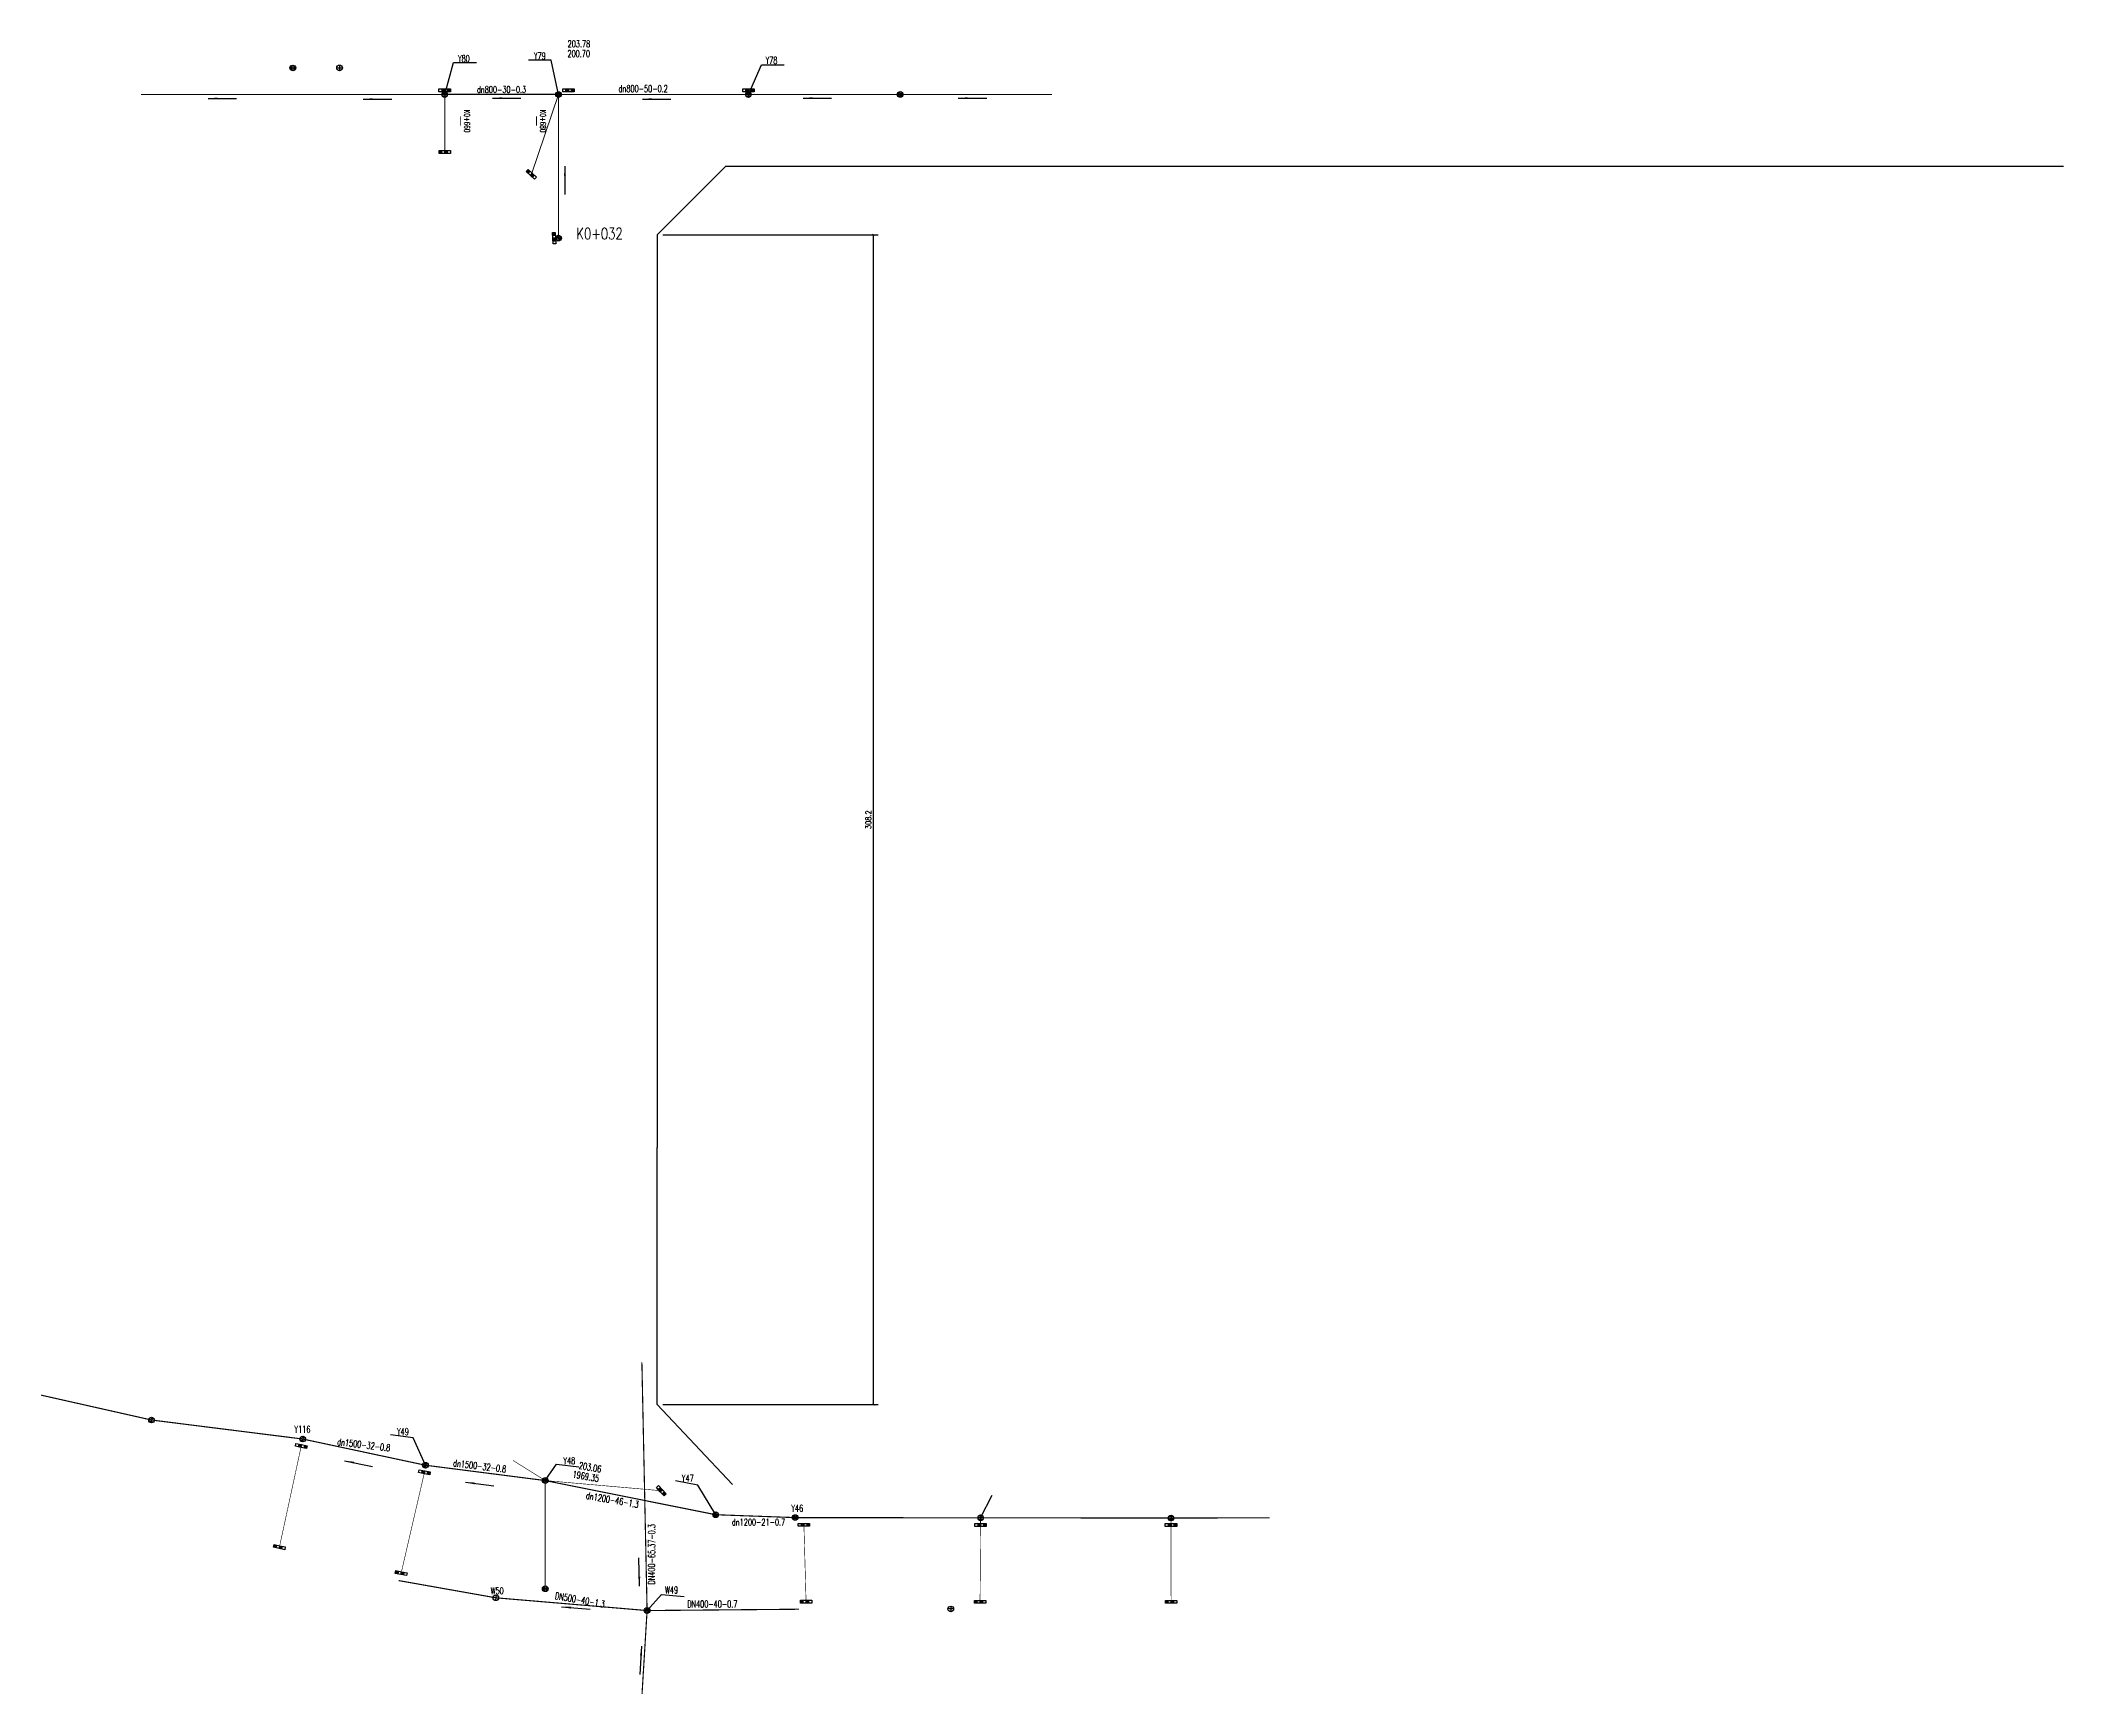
# Model space of a CAD drawing. Header units: metres. Extents: x 497246 to 997717, y 2998582 to 5998198.
# Drawn here: x 497696 to 498229, y 2999587 to 3000023 of the extents above; entities that cross this region are included whole.
import ezdxf
from ezdxf.enums import TextEntityAlignment as Align

# ---------------------------------------------------------------- set-up
doc = ezdxf.new("R2010")
doc.units = ezdxf.units.M
doc.header["$LTSCALE"] = 1000
doc.linetypes.add('ACAD_ISO05W100', pattern=[34, 24, -3, 0.5, -3, 0.5, -3])
doc.linetypes.add('DASHED', pattern=[19.05, 12.7, -6.35])
doc.layers.get('0').update_dxf_attribs({"linetype": 'CONTINUOUS'})
doc.layers.get('Defpoints').update_dxf_attribs({"linetype": 'CONTINUOUS'})
for name, color, linetype in [('PIPE-雨水', 4, 'CONTINUOUS'), ('PP-GP-YSK', 7, 'CONTINUOUS'), ('SwBzPWJdBh', 7, 'CONTINUOUS'), ('SwBzPWPipePdArrow', 7, 'CONTINUOUS'), ('SwBzYYJdBh', 7, 'CONTINUOUS'), ('SwBzYYPipePdArrow', 7, 'CONTINUOUS'), ('SWPW01000', 214, 'CONTINUOUS'), ('SWPW01000JCJ', 7, 'CONTINUOUS'), ('SWYY01000', 134, 'CONTINUOUS'), ('SWYY01000JCJ', 7, 'CONTINUOUS'), ('SZ-ZH-DIM', 7, 'CONTINUOUS'), ('TWT_DIM', 3, 'CONTINUOUS'), ('推荐用地红线', 1, 'ACAD_ISO05W100'), ('点坐标-002', 7, 'CONTINUOUS')]:
    doc.layers.add(name, color=color, linetype=linetype)
doc.layers.add('SWYYYSKX', color=4, linetype='CONTINUOUS', lineweight=0)
doc.styles.add('_TCH_DIM_T3', font='SIMPLEX', dxfattribs={"width": 0.705882, "bigfont": 'GBCBIG'})
doc.styles.add('HZ', font='rs.shx', dxfattribs={"width": 0.8, "bigfont": 'hztxt.shx'})
doc.styles.add('HZTXT', font='txt', dxfattribs={"width": 0.7, "bigfont": 'HZTXT'})
doc.styles.get("Standard").update_dxf_attribs({"font": 'rs.shx', "bigfont": 'hztxt.shx'})
doc.dimstyles.new('_TWT_ARCH&&1', dxfattribs={"dimtxt": 1.4875, "dimasz": 0.5, "dimexe": 1.25, "dimexo": 1.5, "dimgap": 0.63125, "dimtad": 1, "dimdec": 1, "dimzin": 0, "dimdsep": 46, "dimtxsty": '_TCH_DIM_T3', "dimblk": 'ARCHTICK', "dimcen": 0.09, "dimclrt": 7, "dimazin": 2, "dimtfac": 1, "dimtdec": 1, "dimtix": 1, "dimtmove": 2, "dimatfit": 3, "dimfxl": 1, "dimtolj": 1, "dimtzin": 0, "dimarcsym": 0})

msp = doc.modelspace()

# ---------------------------------------------------------------- texts
at = {"layer": 'PIPE-雨水', "color": 70, "style": 'HZTXT', "width": 0.7}
for s, p in [('203.78', (497838.16, 3000022.13)), ('Y80', (497807.84, 3000018.25, 20.88)), ('Y79', (497827.85, 3000018.94, 20.88)), ('200.70', (497838.11, 3000019.55)), ('Y78', (497888.88, 3000017.78, 20.88)), ('dn800-30-0.3', (497817.78, 3000010.1, 20.88)), ('dn800-50-0.2', (497855.09, 3000010.32, 20.88)), ('Y116', (497765.33, 2999657.1, 20.88)), ('Y49', (497791.79, 2999656.48, 20.88)), ('Y48', (497835.63, 2999648.83, 20.88)), ('Y47', (497866.83, 2999644.24, 20.88)), ('dn1200-21-0.7', (497885.47, 2999632.66, 20.88)), ('Y46', (497895.67, 2999636.29, 20.88)), ('W50', (497816.64, 2999614.57, 20.88)), ('W49', (497862.56, 2999614.77, 20.88)), ('DN400-40-0.7', (497873.3, 2999611.1, 20.88))]:
    msp.add_text(s, height=1.8, dxfattribs=at).set_placement(p, align=Align.MIDDLE)
for s, rotation, p in [('dn1500-32-0.8', 353.3472, (497781.49, 2999653.03, 20.88)), ('dn1500-32-0.8', 353.3472, (497812.02, 2999647.43, 20.88)), ('1969.35', 350.0572, (497839.99, 2999644.73)), ('203.06', 350.0572, (497841.12, 2999647.12)), ('dn1200-46-1.3', 350.0572, (497846.98, 2999638.5, 20.88)), ('DN400-65.37-0.3', 89.7815, (497857.31, 2999624.19, 20.88)), ('DN500-40-1.3', 350.0572, (497838.42, 2999612.17, 20.88))]:
    msp.add_text(s, height=1.8, rotation=rotation, dxfattribs=at).set_placement(p, align=Align.MIDDLE)
at = {"layer": 'SZ-ZH-DIM', "style": 'HZ', "width": 0.6}
for s, p in [('K0+660', (497807.51, 3000001.8)), ('K0+660', (497807.51, 3000001.8)), ('K0+680', (497827.51, 3000001.8)), ('K0+680', (497827.51, 3000001.8))]:
    msp.add_text(s, height=1.5, rotation=270, dxfattribs=at).set_placement(p, align=Align.BOTTOM_CENTER)
at = {"layer": '点坐标-002', "width": 0.75}
msp.add_text('K0+032', height=3, dxfattribs=at).set_placement((497837.47, 2999972.15), align=Align.MIDDLE_LEFT)

# ---------------------------------------------------------------- blocks, each defined once
blk = doc.blocks.new('SWYSKS')
for p, q in [((-3, -1.5), (-3, 0)), ((-3, 0), (0, 0)), ((-1.5, 0), (-1.5, -1.5)), ((0, -1.5), (0, 0)), ((0, 0), (3, 0)), ((0, 0), (0, -1.5)), ((1.5, 0), (1.5, -1.5)), ((3, 0), (3, -1.5)), ((0, -1.5), (-3, -1.5)), ((3, -1.5), (0, -1.5))]:
    blk.add_line(p, q)
at = {"linetype": 'Continuous'}
for points in [[(0, 0), (-1.5, 0), (0, -1.5)], [(0, -1.5), (-1.5, -1.5), (-1.5, 0)], [(3, -1.5), (1.5, -1.5), (1.5, 0)], [(3, 0), (1.5, 0), (3, -1.5)]]:
    blk.add_solid(points, dxfattribs=at)
at = {"linetype": 'Continuous', "flags": 1}
for tag, p in [('SX1', (0.2, -0.7)), ('SX2', (0.2, -1.4))]:
    blk.add_attdef(tag, p, '', height=0.2, dxfattribs=at)
blk = doc.blocks.new('ysjd')
at = {"linetype": 'Continuous'}
for p, q in [((-1.5, 0), (1.5, 0)), ((-1.3, 0.8), (1.3, 0.8)), ((0, -1.5), (0, 1.5)), ((-1.3, -0.8), (1.3, -0.8))]:
    blk.add_line(p, q, dxfattribs=at)
blk.add_circle((0, 0), 1.5)
at = {"flags": 1}
for tag, p in [('SX1', (-0.2, 0.7)), ('SX2', (-0.2, -0.7))]:
    blk.add_attdef(tag, p, '', height=0.1, dxfattribs=at)
blk = doc.blocks.new('psjd')
for p, q in [((-1.5, 0), (1.5, 0)), ((0, -1.5), (0, 1.5))]:
    blk.add_line(p, q)
blk.add_circle((0, 0), 1.5)
at = {"flags": 1}
for tag, p in [('SX1', (-0.2, 0.7)), ('SX2', (-0.2, -0.7))]:
    blk.add_attdef(tag, p, '', height=0.1, dxfattribs=at)
blk = doc.blocks.new('swpcnj')
for radius in [1.5, 0.9, 0.4]:
    blk.add_circle((0, 0), radius)
at = {"flags": 1}
for tag, p in [('SX1', (-0.2, 0.7)), ('SX2', (-0.2, -0.7))]:
    blk.add_attdef(tag, p, '', height=0.1, dxfattribs=at)
blk = doc.blocks.new('psjt')
blk.add_line((7.5, 0), (-7.5, 0))
for points in [[(7.5, 0), (2.5, 0), (2.5, 0.5)], [(7.5, 0), (2.5, 0), (2.5, -0.5)]]:
    blk.add_solid(points)
blk = doc.blocks.new('_ArchTick')
at = {"color": 0, "linetype": 'ByBlock', "const_width": 0.4}
blk.add_lwpolyline([(-0.5, -0.5), (0.5, 0.5)], dxfattribs=at)
blk = doc.blocks.new('*D535')
at = {"layer": 'Defpoints', "color": 0, "transparency": 16777216}
for p in [(497858.79, 2999971.8), (497915.76, 2999971.8), (497858.79, 2999663.63)]:
    blk.add_point(p, dxfattribs=at)
at = {"layer": 'TWT_DIM', "color": 0, "lineweight": -2, "transparency": 16777216}
for p, q in [((497860.29, 2999971.8), (497917.01, 2999971.8)), ((497915.76, 2999663.63), (497915.76, 2999971.8)), ((497860.29, 2999663.63), (497917.01, 2999663.63))]:
    blk.add_line(p, q, dxfattribs=at)
at = {"layer": 'TWT_DIM', "color": 0, "lineweight": -2, "transparency": 16777216, "xscale": 0.5, "yscale": 0.5, "zscale": 0.5}
for p, rotation in [((497915.76, 2999971.8), 90), ((497915.76, 2999663.63), 270)]:
    blk.add_blockref('_ArchTick', p, dxfattribs=dict(at, rotation=rotation))
at = {"layer": 'TWT_DIM', "color": 7, "transparency": 16777216, "insert": (497914.38, 2999817.72), "char_height": 1.488, "attachment_point": 5, "rotation": 90, "style": '_TCH_DIM_T3'}
blk.add_mtext('\\A1;308.2', dxfattribs=at)

# ---------------------------------------------------------------- dimensions: what is measured, and where the dimension line sits
at = {"layer": 'TWT_DIM', "color": 0}
dim = msp.add_aligned_dim(p1=(497858.79, 2999663.63), p2=(497858.79, 2999971.8), distance=-56.97, dimstyle='_TWT_ARCH&&1', dxfattribs=at)
dim.commit()
dim.dimension.update_dxf_attribs({"geometry": '*D535', "text_midpoint": (497914.38, 2999817.72)})

# ---------------------------------------------------------------- linework, layer by layer
at = {"layer": 'SwBzPWJdBh'}
for p, q in [((497856.12, 2999609.37), (497859.95, 2999613.56)), ((497859.95, 2999613.56), (497865.93, 2999613.05))]:
    msp.add_line(p, q, dxfattribs=at)
at = {"layer": 'SwBzYYJdBh'}
for p, q in [((497802.8, 3000008.78), (497805.14, 3000017.26)), ((497805.14, 3000017.26), (497811.14, 3000017.26)), ((497830.89, 3000017.83), (497824.89, 3000017.83)), ((497832.79, 3000008.78), (497830.89, 3000017.83)), ((497882.8, 3000008.78), (497886.24, 3000016.57)), ((497886.24, 3000016.57), (497892.24, 3000016.57)), ((497794.5, 2999654.86), (497788.55, 2999655.63)), ((497797.73, 2999647.66), (497794.5, 2999654.86)), ((497829.29, 2999643.62), (497832.26, 2999647.97)), ((497832.26, 2999647.97), (497838.16, 2999647.21)), ((497869.46, 2999642.37), (497863.58, 2999643.55)), ((497874.19, 2999634.62), (497869.46, 2999642.37)), ((497943.98, 2999633.8), (497947.05, 2999639.75))]:
    msp.add_line(p, q, dxfattribs=at)
at = {"layer": 'SWPW01000', "color": 6, "linetype": 'DASHED', "ltscale": 100, "const_width": 0.3}
for points in [[(497854.75, 2999674.73), (497856.12, 2999609.37)], [(497816.27, 2999612.73), (497790.67, 2999617.27)], [(497856.12, 2999609.37), (497816.27, 2999612.73)], [(497854.79, 2999587.39), (497856.12, 2999609.37)], [(497896.12, 2999609.72), (497856.12, 2999609.37)]]:
    msp.add_lwpolyline(points, dxfattribs=at)
at = {"layer": 'SWYY01000', "color": 4}
msp.add_line((497832.79, 3000008.78), (497802.8, 3000008.78), dxfattribs=at)
at = {"layer": 'SWYY01000', "color": 4, "linetype": 'Continuous', "lineweight": 50, "const_width": 0.3}
for points in [[(497762.8, 3000008.78), (497722.8, 3000008.78)], [(497802.8, 3000008.78), (497762.8, 3000008.78)], [(497882.8, 3000008.78), (497832.79, 3000008.78)], [(497832.79, 3000008.78), (497832.79, 2999970.97)], [(497922.8, 3000008.8), (497882.8, 3000008.78)], [(497962.8, 3000008.8), (497922.8, 3000008.8)], [(497832.79, 3000005.3), (497832.79, 2999970.97)], [(497725.58, 2999659.57), (497696.47, 2999666.13)], [(497765.42, 2999654.56), (497725.58, 2999659.57)], [(497797.73, 2999647.66), (497765.42, 2999654.56)], [(497829.29, 2999643.62), (497797.73, 2999647.66)], [(497829.29, 2999615.12), (497829.29, 2999643.62)], [(497874.19, 2999634.62), (497829.29, 2999643.62)], [(497895.13, 2999633.86), (497874.19, 2999634.62)], [(497943.98, 2999633.8), (497895.13, 2999633.86)], [(497994.13, 2999633.75), (497943.98, 2999633.8)], [(498020.13, 2999633.8), (497994.13, 2999633.75)]]:
    msp.add_lwpolyline(points, dxfattribs=at)
at = {"layer": 'SWYYYSKX'}
for p, q in [((497802.8, 3000008.78), (497802.81, 2999993.64)), ((497832.79, 3000008.78), (497825.63, 2999987.77)), ((497943.98, 2999633.8), (497943.98, 2999631.92))]:
    msp.add_line(p, q, dxfattribs=at)
at = {"layer": 'SWYYYSKX', "color": 4, "lineweight": 30, "const_width": 0.15}
for points in [[(497759.27, 2999626.09), (497765.02, 2999652.72)], [(497829.29, 2999643.62), (497820.82, 2999648.91)], [(497791.34, 2999619.24), (497797.48, 2999645.8)], [(497829.29, 2999643.62), (497859.87, 2999640.94)], [(497994.13, 2999633.75), (497994.13, 2999631.92)], [(497898, 2999611.72), (497897.43, 2999631.96)], [(497943.83, 2999611.67), (497943.98, 2999631.92)], [(497994.16, 2999611.67), (497994.13, 2999631.92)]]:
    msp.add_lwpolyline(points, dxfattribs=at)
at = {"layer": 'SZ-ZH-DIM', "const_width": 0.25}
for points in [[(497807.01, 3000003.05), (497807.01, 3000000.55)], [(497807.01, 3000003.05), (497807.01, 3000000.55)], [(497827.01, 3000003.05), (497827.01, 3000000.55)], [(497827.01, 3000003.05), (497827.01, 3000000.55)]]:
    msp.add_lwpolyline(points, dxfattribs=at)
at = {"layer": '推荐用地红线', "color": 1, "linetype": 'ByBlock'}
msp.add_line((497858.79, 2999663.63), (497858.79, 2999731.33), dxfattribs=at)
for points in [[(498229.24, 2999989.8), (497876.79, 2999989.8), (497858.79, 2999971.8), (497858.79, 2999969.8)], [(497858.79, 2999969.8), (497858.79, 2999731.33)], [(497858.79, 2999663.63), (497878.62, 2999642.59)]]:
    msp.add_lwpolyline(points, dxfattribs=at)

# ---------------------------------------------------------------- block references
at = {"layer": 'PP-GP-YSK', "xscale": 0.5, "yscale": 0.5, "zscale": 0.5}
for p in [(497802.8, 3000010.28), (497835.41, 3000010.28), (497882.8, 3000010.28), (497897.43, 2999632.33), (497943.98, 2999632.3), (497994.13, 2999632.3)]:
    msp.add_blockref('SWYSKS', p, dxfattribs=at)
at = {"layer": 'PP-GP-YSK'}
for p, xscale, yscale, zscale, rotation in [((497802.81, 2999993.27), 0.5, 0.5, 0.5, 180), ((497825.38, 2999987.49), 0.500000000030043, 0.500000000030043, 0.500000000030043, 138.0819212234564), ((497831.28, 2999970.91), 0.4999999999569139, 0.4999999999569139, 0.4999999999569139, 93.0485355548273), ((497765.1, 2999653.09), 0.5000000000746748, 0.5000000000746748, 0.5000000000746748, 347.826399345894), ((497860.14, 2999641.2), 0.500000000085533, 0.500000000085533, 0.500000000085533, 313.4655258960856), ((497759.2, 2999625.72), 0.5000000000746747, 0.5000000000746747, 0.5000000000746747, 167.826399345894), ((497898, 2999611.34), 0.5, 0.5, 0.5, 180), ((497943.83, 2999611.3), 0.5, 0.5, 0.5, 180), ((497994.16, 2999611.29), 0.5, 0.5, 0.5, 180)]:
    msp.add_blockref('SWYSKS', p, dxfattribs=dict(at, xscale=xscale, yscale=yscale, zscale=zscale, rotation=rotation))
at = {"layer": 'PP-GP-YSK', "color": 7, "xscale": 0.5, "yscale": 0.5, "zscale": 0.5}
for p, rotation in [((497797.55, 2999646.17), 348.814257654034), ((497791.27, 2999618.87), 168.7200476150077)]:
    msp.add_blockref('SWYSKS', p, dxfattribs=dict(at, rotation=rotation))
at = {"layer": 'SwBzPWPipePdArrow'}
for p, xscale, yscale, zscale, rotation in [((497854.05, 2999619.53), 0.5, 0.5, 0.5, 271.2033828143161), ((497837.35, 2999610.02), 0.4999999999999999, 0.4999999999999999, 0.4999999999999999, 175.1770050502726), ((497854.44, 2999596.27), 0.5, 0.5, 0.5, 86.52196717368693)]:
    msp.add_blockref('psjt', p, dxfattribs=dict(at, xscale=xscale, yscale=yscale, zscale=zscale, rotation=rotation))
at = {"layer": 'SwBzYYPipePdArrow'}
for p, xscale, yscale, zscale, rotation in [((497744.21, 3000007.75), 0.5, 0.5, 0.5, 180), ((497785.1, 3000007.57), 0.5, 0.5, 0.5, 180), ((497819.15, 3000007.82), 0.5, 0.5, 0.5, 180), ((497858.63, 3000007.57), 0.4999999999999999, 0.4999999999999999, 0.4999999999999999, 180.0033026084268), ((497900.96, 3000007.84), 0.5, 0.5, 0.5, 180.0277853914604), ((497941.83, 3000007.82), 0.5, 0.5, 0.5, 180), ((497834.47, 2999986.2), 0.5, 0.5, 0.5, 89.99990828816964), ((497780.09, 2999648.07), 0.5, 0.5, 0.5, 167.9634061230977), ((497811.99, 2999642.69), 0.5, 0.5, 0.5, 172.6868802539612)]:
    msp.add_blockref('psjt', p, dxfattribs=dict(at, xscale=xscale, yscale=yscale, zscale=zscale, rotation=rotation))
at = {"layer": 'SWPW01000JCJ'}
for name, p, xscale, yscale, zscale, rotation in [('psjd', (497775.1, 3000015.8), 0.5, 0.5, 0.5, 270), ('psjd', (497816.27, 2999612.73), 0.5000000000003304, 0.5000000000003304, 0.5000000000003304, 175.1770050763832), ('swpcnj', (497856.12, 2999609.37), 0.5000000000616204, 0.5000000000616204, 0.5000000000616204, 88.74621027876937), ('psjd', (497936.12, 2999609.79), 0.5, 0.5, 0.5, 180)]:
    msp.add_blockref(name, p, dxfattribs=dict(at, xscale=xscale, yscale=yscale, zscale=zscale, rotation=rotation))
at = {"layer": 'SWYY01000JCJ'}
for name, p, xscale, yscale, zscale, rotation in [('ysjd', (497762.8, 3000015.78), 0.5, 0.5, 0.5, 270), ('ysjd', (497802.8, 3000008.78), 0.5, 0.5, 0.5, 180), ('swpcnj', (497832.79, 3000008.78), 0.5, 0.5, 0.5, 180), ('ysjd', (497882.8, 3000008.78), 0.5, 0.5, 0.5, 180), ('swpcnj', (497922.8, 3000008.8), 0.5, 0.5, 0.5, 180), ('ysjd', (497832.79, 2999970.97), 0.4999999999009103, 0.4999999999009103, 0.4999999999009103, 251.0305536452217), ('ysjd', (497725.58, 2999659.57), 0.4999999999646089, 0.4999999999646089, 0.4999999999646089, 168.1931310051669), ('ysjd', (497765.42, 2999654.56), 0.5000000000573783, 0.5000000000573783, 0.5000000000573783, 167.9612138748762), ('ysjd', (497797.73, 2999647.66), 0.499999999954196, 0.499999999954196, 0.499999999954196, 163.3001065019403), ('swpcnj', (497829.29, 2999643.62), 0.4999999999676641, 0.4999999999676641, 0.4999999999676641, 88.90811481895517), ('ysjd', (497874.19, 2999634.62), 0.4999999999949423, 0.4999999999949423, 0.4999999999949423, 179.5961052644529), ('swpcnj', (497895.13, 2999633.86), 0.5000000000226025, 0.5000000000226025, 0.5000000000226025, 179.9516666408558), ('ysjd', (497943.98, 2999633.8), 0.4999999999870948, 0.4999999999870948, 0.4999999999870948, 179.9816034721234), ('ysjd', (497994.13, 2999633.75), 0.4999999999793024, 0.4999999999793024, 0.4999999999793024, 180.0935080526546), ('ysjd', (497829.29, 2999615.12), 0.5000000000067775, 0.5000000000067775, 0.5000000000067775, 89.86959644836175)]:
    msp.add_blockref(name, p, dxfattribs=dict(at, xscale=xscale, yscale=yscale, zscale=zscale, rotation=rotation))

msp.set_redraw_order([(e.dxf.handle, doc.entitydb.next_handle()) for e in msp.query("TEXT MTEXT ATTDEF DIMENSION ARC_DIMENSION")])  # texts and dimensions are drawn at this point

doc.saveas('drawing.dxf')
